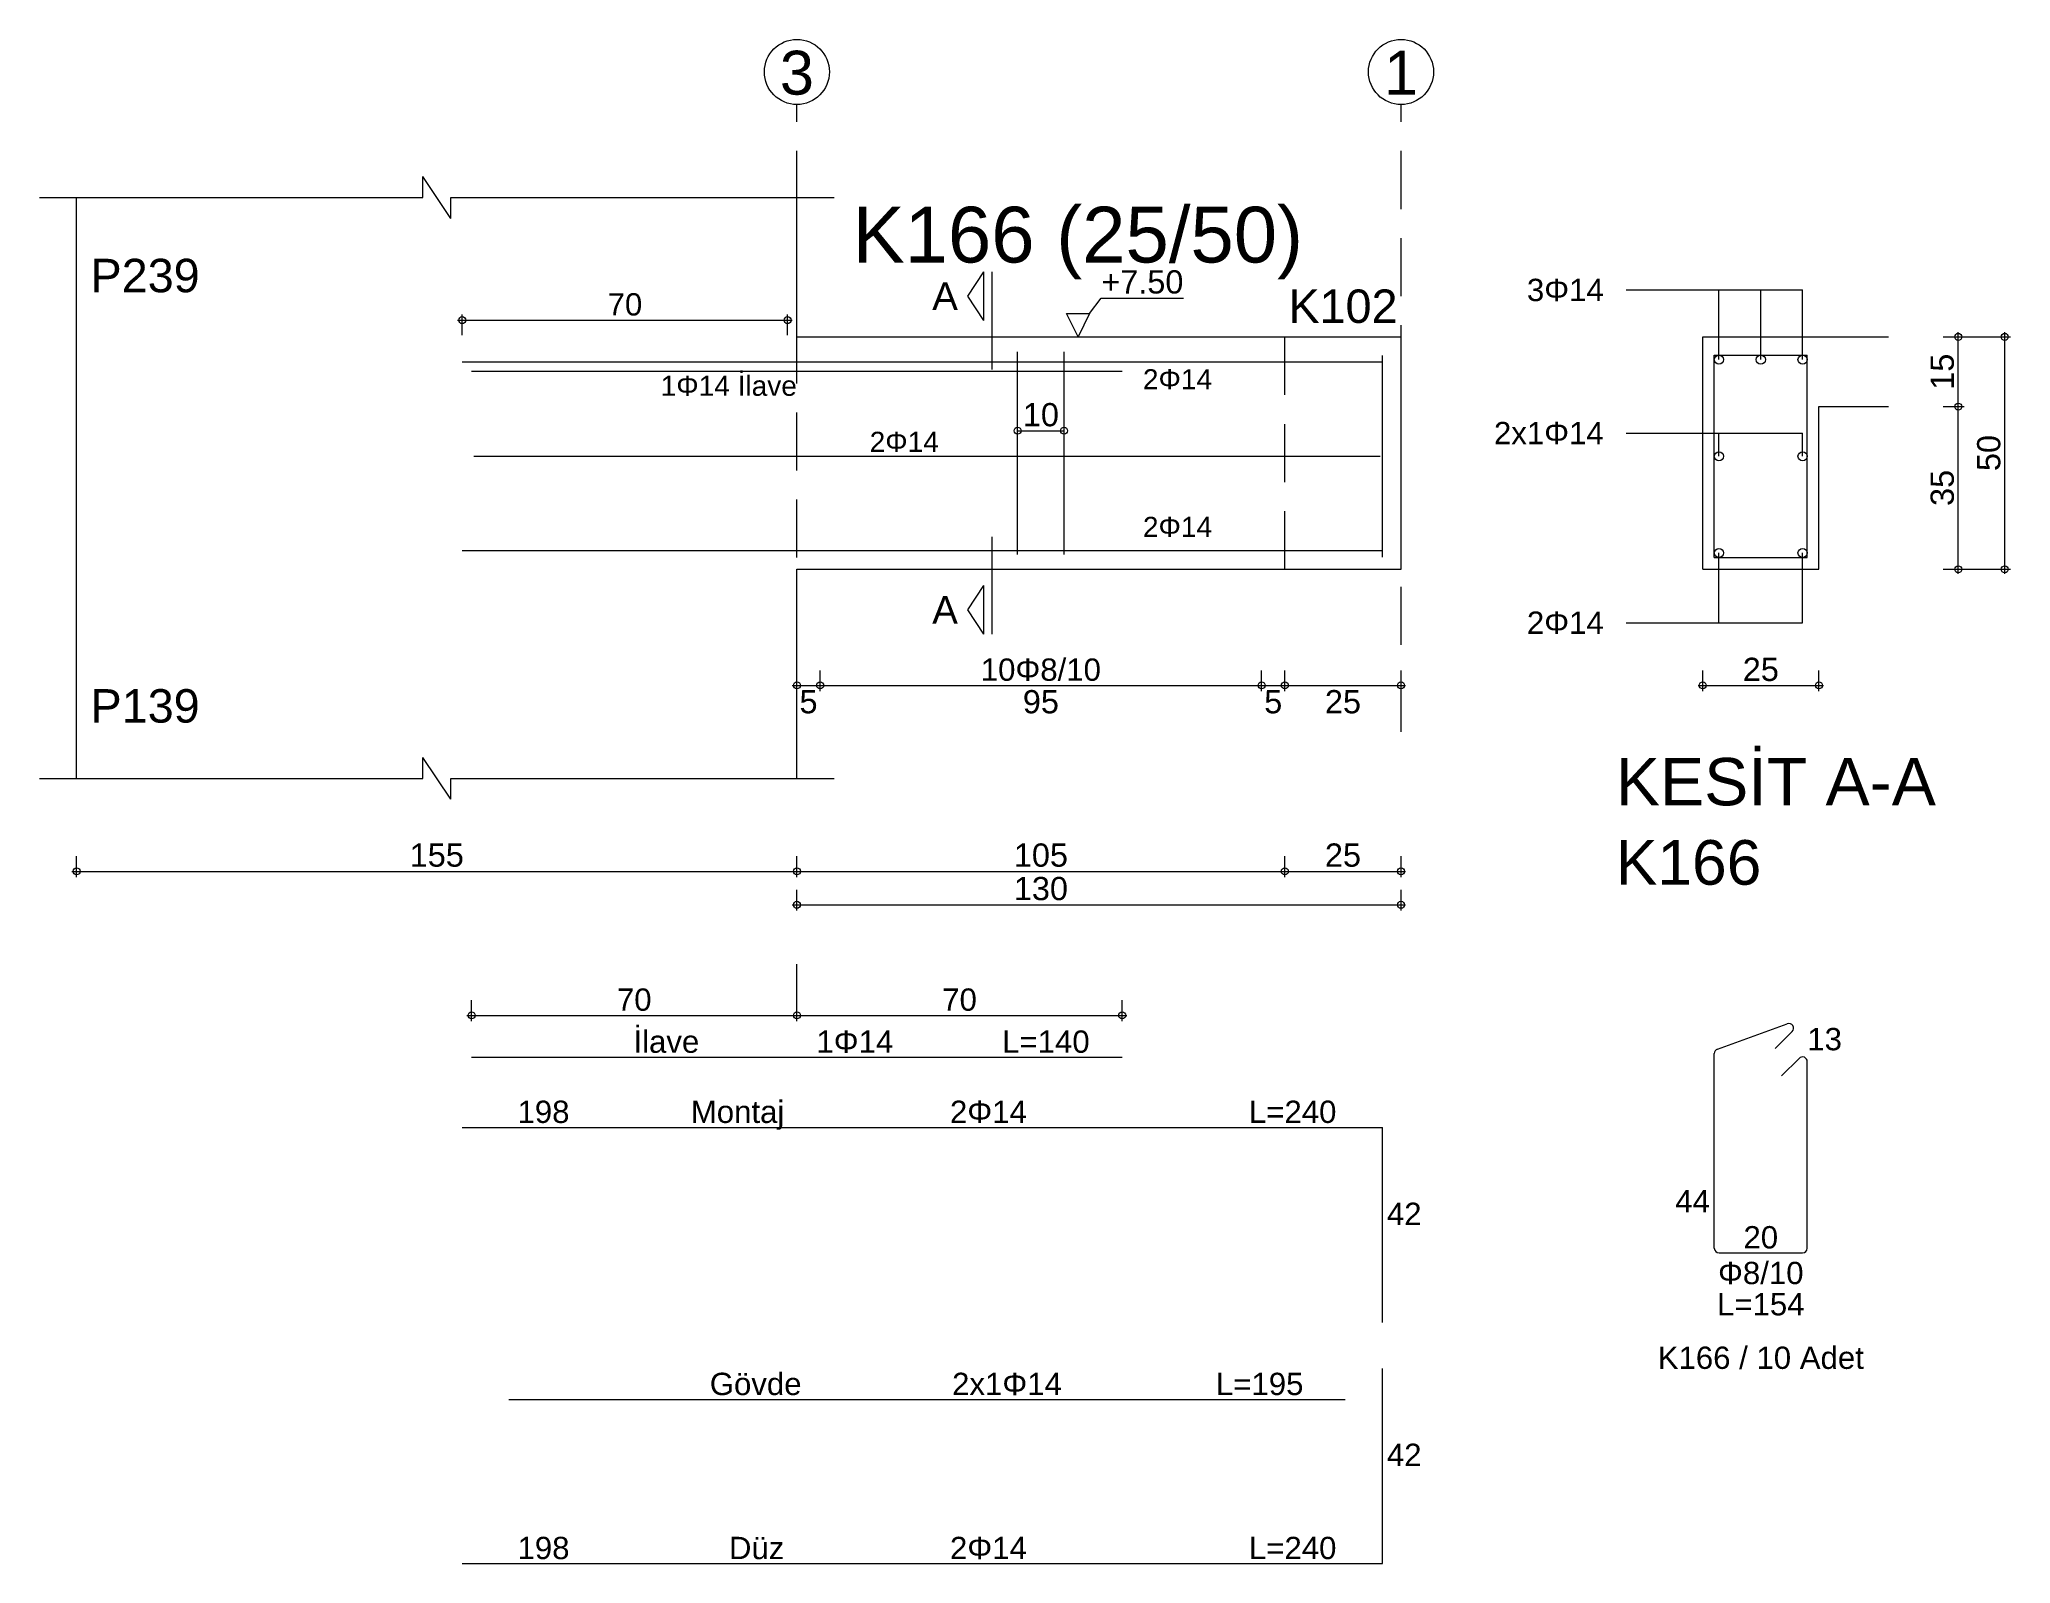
# Model space of a CAD drawing. Header units: millimetres. Extents: x 23801 to 80069, y 9628 to 14137.
# Drawn here: x 46460 to 47096, y 11919 to 12411 of the extents above; entities that cross this region are included whole.
import ezdxf

# ---------------------------------------------------------------- set-up
doc = ezdxf.new("R2010")
doc.units = ezdxf.units.MM
doc.linetypes.add('DASHDOT2', pattern=[12.7, 6.35, -3.175, 0, -3.175])
doc.linetypes.add('DASHED4', pattern=[18.75, 12.5, -6.25])
doc.layers.add('aks', color=251, linetype='DASHDOT2', lineweight=35)
for name, color, linetype in [('Donatı Topl. Uzun. Yazısı', 7, 'Continuous'), ('Donatı Uz. Yazısı', 7, 'Continuous'), ('Donatı Yazısı', 7, 'Continuous'), ('Donatı Çizgisi', 7, 'Continuous'), ('Kiriş', 7, 'Continuous'), ('Standart', 7, 'Continuous'), ('Ölçülendirme', 7, 'Continuous')]:
    doc.layers.add(name, color=color, linetype=linetype)
doc.styles.add('arial_1_18', font='arial.ttf', dxfattribs={"height": 0.2})

# ---------------------------------------------------------------- blocks, each defined once
blk = doc.blocks.new('IDE475Entity7429')
at = {"layer": 'aks', "color": 30, "linetype": 'DASHED4', "lineweight": 5}
for points in [[(9271.83, 1648.65), (9271.83, 1783.65)], [(9401.83, 1648.65), (9401.83, 1783.65)], [(9271.83, 1587.65), (9271.83, 1598.65)]]:
    blk.add_lwpolyline(points, dxfattribs=at)
at = {"layer": 'aks', "color": 1, "linetype": 'Continuous', "lineweight": 5}
for centre in [(9271.83, 1790.65), (9401.83, 1790.65)]:
    blk.add_circle(centre, 7, dxfattribs=at)
at = {"layer": 'Donatı Çizgisi', "color": 5, "linetype": 'Continuous', "lineweight": 5}
for points in [[(9199.83, 1728.25), (9397.83, 1728.25)], [(9319.33, 1686.85), (9319.33, 1730.45)], [(9329.33, 1686.85), (9329.33, 1730.45)], [(9397.83, 1686.25), (9397.83, 1729.65)], [(9469.25, 1686.15), (9469.25, 1729.75)], [(9469.25, 1729.75), (9489.25, 1729.75)], [(9489.25, 1686.15), (9489.25, 1729.75)], [(9201.83, 1726.25), (9341.83, 1726.25)], [(9202.33, 1707.95), (9397.33, 1707.95)], [(9199.83, 1687.65), (9397.83, 1687.65)], [(9469.25, 1686.15), (9489.25, 1686.15)], [(9469.92, 1580.39), (9484.93, 1585.86)], [(9482.36, 1580.54), (9486, 1584.18)], [(9201.83, 1578.65), (9341.83, 1578.65)], [(9469.25, 1537.57), (9469.25, 1579.44)], [(9483.73, 1574.63), (9487.51, 1578.41)], [(9489.25, 1537.57), (9489.25, 1577.69)], [(9199.83, 1563.55), (9397.83, 1563.55)], [(9397.83, 1521.55), (9397.83, 1563.55)], [(9470.27, 1536.55), (9488.23, 1536.55)], [(9397.83, 1469.7), (9397.83, 1511.7)], [(9209.83, 1505), (9389.83, 1505)], [(9199.83, 1469.7), (9397.83, 1469.7)]]:
    blk.add_lwpolyline(points, dxfattribs=at)
for centre in [(9470.25, 1728.75), (9479.25, 1728.75), (9488.25, 1728.75), (9470.25, 1707.95), (9488.25, 1707.95), (9470.25, 1687.15), (9488.25, 1687.15)]:
    blk.add_circle(centre, 1, dxfattribs=at)
for centre, start, end in [((9485.28, 1584.9), 315, 110), ((9470.27, 1579.44), 110, 180), ((9488.23, 1577.69), 0, 135), ((9470.27, 1537.57), 180, 270), ((9488.23, 1537.57), 270, 0)]:
    blk.add_arc(centre, 1.02, start, end, dxfattribs=at)
at = {"layer": 'Kiriş', "color": 1, "linetype": 'Continuous', "lineweight": 5}
for points in [[(9191.33, 1763.65), (9191.33, 1768.15)], [(9197.33, 1759.15), (9191.33, 1768.15)], [(9108.83, 1763.65), (9191.33, 1763.65)], [(9116.83, 1638.65), (9116.83, 1763.65)], [(9197.33, 1759.15), (9197.33, 1763.65)], [(9197.33, 1763.65), (9279.83, 1763.65)], [(9271.83, 1733.65), (9271.83, 1763.65)], [(9271.83, 1733.65), (9401.83, 1733.65)], [(9401.83, 1683.65), (9401.83, 1733.65)], [(9466.75, 1683.65), (9466.75, 1733.65)], [(9466.75, 1733.65), (9506.75, 1733.65)], [(9491.75, 1718.65), (9506.75, 1718.65)], [(9491.75, 1683.65), (9491.75, 1718.65)], [(9271.83, 1683.65), (9401.83, 1683.65)], [(9271.83, 1638.65), (9271.83, 1683.65)], [(9466.75, 1683.65), (9491.75, 1683.65)], [(9197.33, 1634.15), (9191.33, 1643.15)], [(9191.33, 1638.65), (9191.33, 1643.15)], [(9108.83, 1638.65), (9191.33, 1638.65)], [(9197.33, 1638.65), (9279.83, 1638.65)], [(9197.33, 1634.15), (9197.33, 1638.65)]]:
    blk.add_lwpolyline(points, dxfattribs=at)
at = {"layer": 'Kiriş', "color": 1, "linetype": 'DASHED4', "lineweight": 5}
for points in [[(9376.83, 1683.65), (9376.83, 1733.65)], [(9401.83, 1683.65), (9401.83, 1733.65)]]:
    blk.add_lwpolyline(points, dxfattribs=at)
at = {"layer": 'Ölçülendirme', "color": 1, "linetype": 'Continuous', "lineweight": 5}
for points in [[(9308.58, 1742.4), (9312.08, 1747.65)], [(9312.08, 1737.15), (9312.08, 1747.65)], [(9313.83, 1726.65), (9313.83, 1747.65)], [(9450.25, 1743.75), (9488.25, 1743.75)], [(9470.25, 1728.75), (9470.25, 1743.75)], [(9479.25, 1728.75), (9479.25, 1743.75)], [(9488.25, 1728.75), (9488.25, 1743.75)], [(9312.08, 1737.15), (9308.58, 1742.4)], [(9334.83, 1738.65), (9337.33, 1741.98)], [(9337.33, 1741.98), (9355.01, 1741.98)], [(9198.83, 1737.25), (9270.83, 1737.25)], [(9199.83, 1734), (9199.83, 1738.5)], [(9269.83, 1734), (9269.83, 1738.5)], [(9332.33, 1733.65), (9329.83, 1738.65)], [(9329.83, 1738.65), (9334.83, 1738.65)], [(9334.83, 1738.65), (9332.33, 1733.65)], [(9332.33, 1733.65), (9332.33, 1733.65)], [(9518.5, 1733.65), (9533, 1733.65)], [(9521.75, 1682.65), (9521.75, 1734.65)], [(9531.75, 1682.65), (9531.75, 1734.65)], [(9518.5, 1718.65), (9523, 1718.65)], [(9319.33, 1713.45), (9329.33, 1713.45)], [(9450.25, 1712.95), (9488.25, 1712.95)], [(9470.25, 1707.95), (9470.25, 1712.95)], [(9488.25, 1707.95), (9488.25, 1712.95)], [(9313.83, 1669.65), (9313.83, 1690.65)], [(9470.25, 1672.15), (9470.25, 1687.15)], [(9488.25, 1672.15), (9488.25, 1687.15)], [(9308.58, 1674.9), (9312.08, 1680.15)], [(9312.08, 1669.65), (9312.08, 1680.15)], [(9518.5, 1683.65), (9533, 1683.65)], [(9312.08, 1669.65), (9308.58, 1674.9)], [(9450.25, 1672.15), (9488.25, 1672.15)], [(9270.83, 1658.65), (9402.83, 1658.65)], [(9271.83, 1657.4), (9271.83, 1661.9)], [(9276.83, 1657.4), (9276.83, 1661.9)], [(9371.83, 1657.4), (9371.83, 1661.9)], [(9376.83, 1657.4), (9376.83, 1661.9)], [(9401.83, 1657.4), (9401.83, 1661.9)], [(9465.75, 1658.65), (9492.75, 1658.65)], [(9466.75, 1657.4), (9466.75, 1661.9)], [(9491.75, 1657.4), (9491.75, 1661.9)], [(9116.83, 1617.4), (9116.83, 1621.9)], [(9271.83, 1617.4), (9271.83, 1621.9)], [(9376.83, 1617.4), (9376.83, 1621.9)], [(9401.83, 1617.4), (9401.83, 1621.9)], [(9115.83, 1618.65), (9402.83, 1618.65)], [(9271.83, 1610.2), (9271.83, 1614.7)], [(9401.83, 1610.2), (9401.83, 1614.7)], [(9270.83, 1611.45), (9402.83, 1611.45)], [(9201.83, 1586.4), (9201.83, 1590.9)], [(9271.83, 1586.4), (9271.83, 1590.9)], [(9271.83, 1586.4), (9271.83, 1590.9)], [(9341.83, 1586.4), (9341.83, 1590.9)], [(9200.83, 1587.65), (9272.83, 1587.65)], [(9270.83, 1587.65), (9342.83, 1587.65)]]:
    blk.add_lwpolyline(points, dxfattribs=at)
for centre in [(9199.83, 1737.25), (9269.83, 1737.25), (9521.75, 1733.65), (9531.75, 1733.65), (9521.75, 1718.65), (9319.33, 1713.45), (9329.33, 1713.45), (9521.75, 1683.65), (9531.75, 1683.65), (9271.83, 1658.65), (9276.83, 1658.65), (9276.83, 1658.65), (9371.83, 1658.65), (9371.83, 1658.65), (9376.83, 1658.65), (9376.83, 1658.65), (9401.83, 1658.65), (9466.75, 1658.65), (9491.75, 1658.65), (9116.83, 1618.65), (9271.83, 1618.65), (9271.83, 1618.65), (9376.83, 1618.65), (9376.83, 1618.65), (9401.83, 1618.65), (9271.83, 1611.45), (9401.83, 1611.45), (9201.83, 1587.65), (9271.83, 1587.65), (9271.83, 1587.65), (9341.83, 1587.65)]:
    blk.add_circle(centre, 0.75, dxfattribs=at)
at = {"layer": 'aks', "color": 1, "linetype": 'Continuous', "lineweight": 5, "style": 'arial_1_18'}
for s, p in [('3', (9268.16, 1785.77)), ('1', (9398.16, 1785.77))]:
    blk.add_text(s, height=9.45, dxfattribs=at).set_placement(p)
at = {"layer": 'Donatı Topl. Uzun. Yazısı', "color": 1, "linetype": 'Continuous', "lineweight": 5, "style": 'arial_1_18'}
for s, p in [('L=140', (9316, 1579.61)), ('L=240', (9369.1, 1564.51)), ('L=154', (9469.83, 1523.11)), ('L=195', (9362, 1505.96)), ('L=240', (9369.1, 1470.66))]:
    blk.add_text(s, height=4.8, dxfattribs=at).set_placement(p)
at = {"layer": 'Donatı Uz. Yazısı', "color": 1, "linetype": 'Continuous', "lineweight": 5, "style": 'arial_1_18'}
for s, p in [('13', (9489.25, 1580.15)), ('198', (9211.71, 1564.51)), ('44', (9460.83, 1545.27)), ('42', (9398.79, 1542.55)), ('20', (9475.52, 1537.51)), ('42', (9398.79, 1490.7)), ('198', (9211.71, 1470.66))]:
    blk.add_text(s, height=4.8, dxfattribs=at).set_placement(p)
at = {"layer": 'Donatı Yazısı', "color": 5, "linetype": 'Continuous', "lineweight": 5, "style": 'arial_1_18'}
for s, height, p in [('3Φ14', 4.8, (9428.92, 1741.35)), ('1Φ14 İlave', 4.32, (9242.52, 1720.97)), ('2x1Φ14', 4.8, (9421.83, 1710.55)), ('2Φ14', 4.8, (9428.92, 1669.75)), ('1Φ14', 4.8, (9276.03, 1579.61)), ('2Φ14', 4.8, (9304.77, 1564.51)), ('Φ8/10', 4.8, (9470.05, 1529.83)), ('K166 / 10 Adet', 4.8, (9457.07, 1511.59)), ('2x1Φ14', 4.8, (9305.23, 1505.96)), ('2Φ14', 4.8, (9304.77, 1470.66))]:
    blk.add_text(s, height=height, dxfattribs=at).set_placement(p)
for p in [(9346.29, 1722.37), (9287.49, 1708.91), (9346.29, 1690.61)]:
    blk.add_text('2Φ14', height=4.32, rotation=360, dxfattribs=at).set_placement(p)
at = {"layer": 'Donatı Yazısı', "color": 1, "linetype": 'Continuous', "lineweight": 5, "style": 'arial_1_18'}
for s, p in [('İlave', (9236.66, 1579.61)), ('Montaj', (9249, 1564.51)), ('Gövde', (9253.08, 1505.96)), ('Düz', (9257.21, 1470.66))]:
    blk.add_text(s, height=4.8, dxfattribs=at).set_placement(p)
at = {"layer": 'Kiriş', "color": 1, "linetype": 'Continuous', "lineweight": 5, "style": 'arial_1_18'}
for s, height, p in [('K166 (25/50)', 12, (9283.83, 1749.65)), ('P239', 7.2, (9119.83, 1743.25)), ('K102', 7.2, (9377.59, 1736.65)), ('P139', 7.2, (9119.83, 1650.65)), ('KESİT A-A', 10.2, (9448.05, 1632.85)), ('K166', 9.6, (9448.05, 1615.77))]:
    blk.add_text(s, height=height, dxfattribs=at).set_placement(p)
at = {"layer": 'Ölçülendirme', "color": 1, "linetype": 'Continuous', "lineweight": 5, "style": 'arial_1_18'}
for s, height, p in [('+7.50', 5, (9337.33, 1742.98)), ('A', 5.95, (9300.94, 1739.42)), ('70', 4.8, (9231.1, 1738.25)), ('A', 5.95, (9300.94, 1671.92)), ('25', 5, (9475.37, 1659.61)), ('5', 5, (9272.39, 1652.65)), ('95', 5, (9320.45, 1652.65)), ('5', 5, (9372.39, 1652.65)), ('25', 5, (9385.45, 1652.65)), ('155', 5, (9188.51, 1619.65)), ('105', 5, (9318.51, 1619.65)), ('25', 5, (9385.45, 1619.65)), ('130', 5, (9318.51, 1612.45))]:
    blk.add_text(s, height=height, dxfattribs=at).set_placement(p)
for s, rotation, p in [('15', 90, (9520.79, 1722.27)), ('10', 360, (9320.45, 1714.41)), ('50', 90, (9530.79, 1704.77)), ('35', 90, (9520.79, 1697.27))]:
    blk.add_text(s, height=5, rotation=rotation, dxfattribs=at).set_placement(p)
at = {"layer": 'Ölçülendirme', "color": 5, "linetype": 'Continuous', "lineweight": 5, "style": 'arial_1_18'}
for s, p in [('10Φ8/10', (9311.4, 1659.65)), ('70', (9233.1, 1588.65)), ('70', (9303.1, 1588.65))]:
    blk.add_text(s, height=4.8, dxfattribs=at).set_placement(p)

msp = doc.modelspace()

# ---------------------------------------------------------------- block references
at = {"layer": 'Standart', "xscale": 1.5, "yscale": 1.5, "zscale": 1.5}
msp.add_blockref('IDE475Entity7429', (32796.46, 9714.13), dxfattribs=at)

doc.saveas('drawing.dxf')
